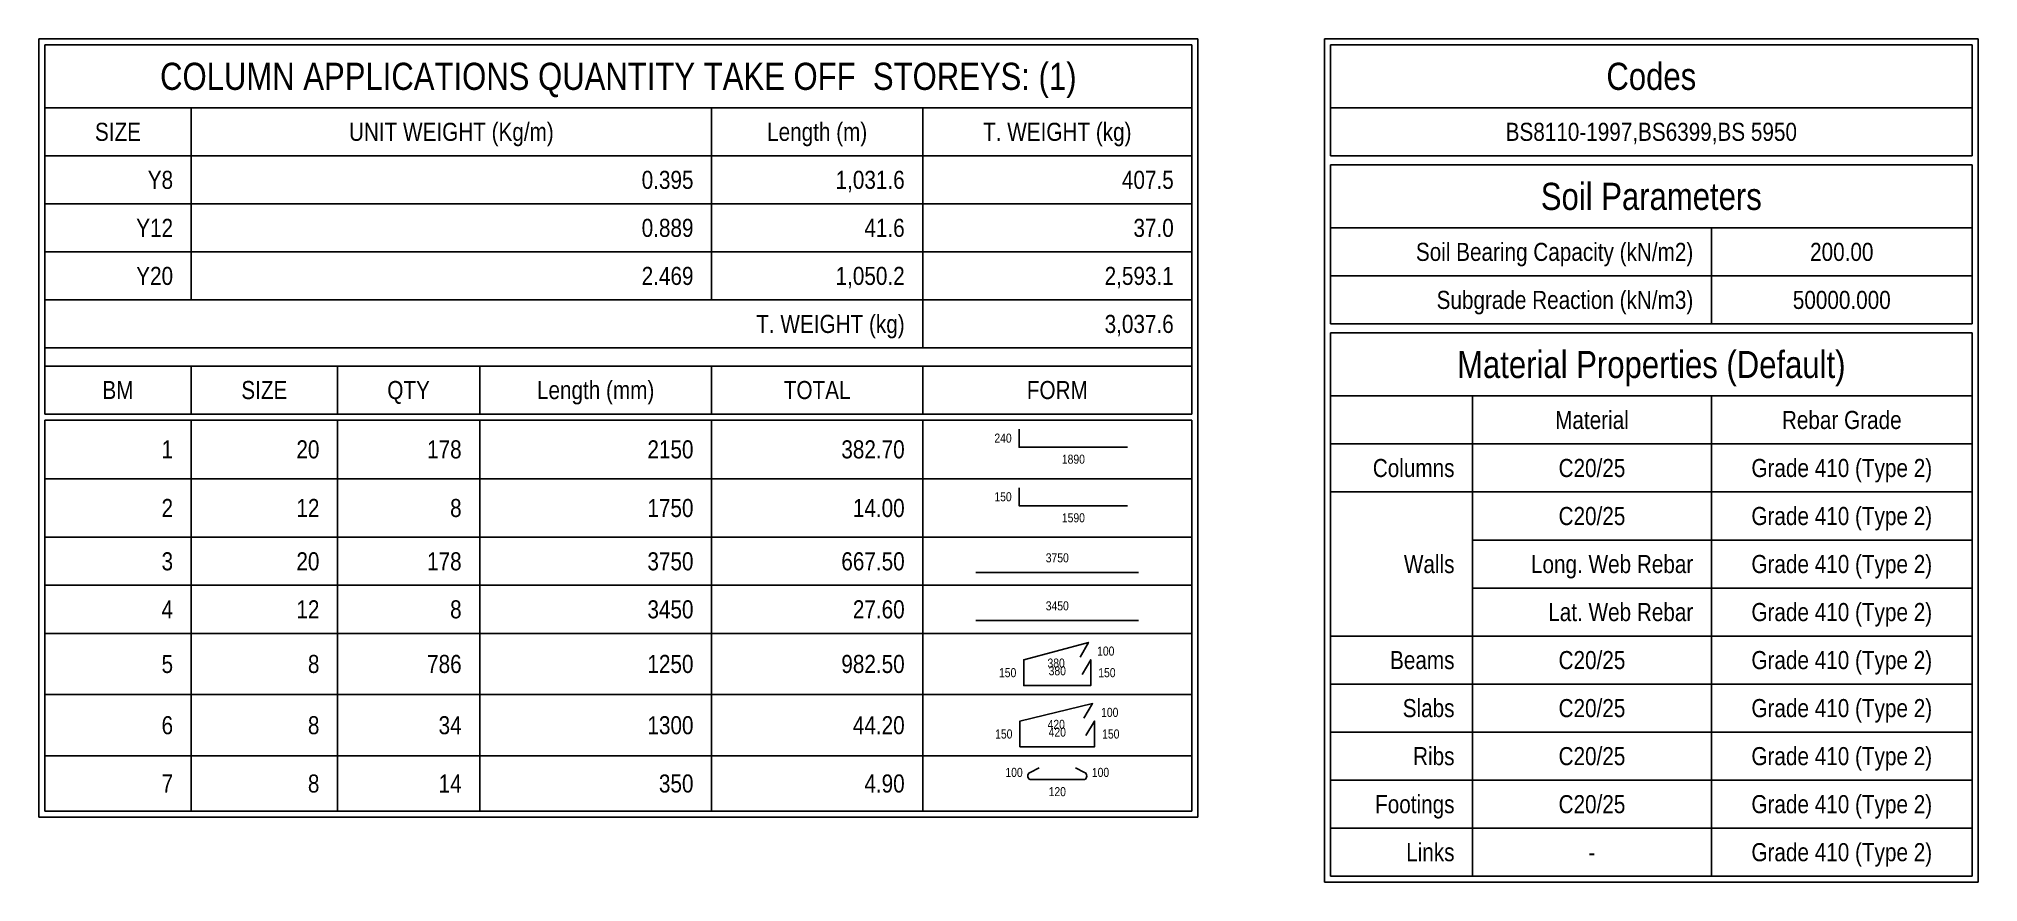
# Model space of a CAD drawing. Extents: x 0 to 206258, y -403073 to 0.
# Drawn here: x 32680 to 43408, y -63957 to -59292 of the extents above; entities that cross this region are included whole.
import ezdxf
from ezdxf.enums import TextEntityAlignment as Align

# ---------------------------------------------------------------- set-up
doc = ezdxf.new("R2010")
doc.units = 0
doc.header["$LTSCALE"] = 1000
for name, color, linetype in [('Quantity Table Header', 1, 'Continuous'), ('Quantity Table Title', 1, 'Continuous'), ('Section Small Text', 5, 'Continuous')]:
    doc.layers.add(name, color=color, linetype=linetype)
for name, color, linetype, true_color in [('Quantity Table Line', 171, 'Continuous', 0xaaaaff), ('Quantity Table Rebar Line', 112, 'Continuous', 0x00bd5e), ('Quantity Table Text', 8, 'Continuous', 0x414141)]:
    doc.layers.add(name, color=color, linetype=linetype, true_color=true_color)
doc.styles.add('Quantity Table Header', font='ARIALN.TTF', dxfattribs={"height": 100})
doc.styles.add('Quantity Table Text', font='ARIALN.TTF', dxfattribs={"height": 100})
doc.styles.add('Quantity Table Title', font='ARIALN.TTF', dxfattribs={"height": 150})
doc.styles.add('Section Small Text', font='ARIALN.TTF', dxfattribs={"height": 50})

msp = doc.modelspace()

# ---------------------------------------------------------------- texts
at = {"layer": 'Quantity Table Header', "transparency": 33554687, "style": 'Quantity Table Header'}
for s, p in [('UNIT WEIGHT (Kg/m)', (34962.523, -59806.79)), ('Length (m)', (36985.841, -59806.79)), ('T. WEIGHT (kg)', (38314.052, -59806.79)), ('SIZE', (33118.534, -59806.79)), ('BM', (33118.534, -61234.915)), ('SIZE', (33927.996, -61234.915)), ('QTY', (34726, -61234.915)), ('Length (mm)', (35760.526, -61234.915)), ('TOTAL', (36985.841, -61234.915)), ('FORM', (38314.052, -61234.915)), ('Material', (41271.517, -61400.54)), ('Rebar Grade', (42653.233, -61400.54))]:
    msp.add_text(s, height=100, dxfattribs=at).set_placement(p, align=Align.MIDDLE_CENTER)
for s, p in [('T. WEIGHT (kg)', (37469.901, -60869.29)), ('3,037.6', (38958.204, -60869.29)), ('Columns', (40511.177, -61666.165)), ('Walls', (40511.177, -62197.414)), ('Long. Web Rebar', (41831.858, -62197.414)), ('Lat. Web Rebar', (41831.858, -62463.039)), ('Beams', (40511.177, -62728.664)), ('Slabs', (40511.177, -62994.289)), ('Ribs', (40511.177, -63259.914)), ('Footings', (40511.177, -63525.539)), ('Links', (40511.177, -63791.164))]:
    msp.add_text(s, height=100, dxfattribs=at).set_placement(p, align=Align.MIDDLE_RIGHT)
at = {"layer": 'Quantity Table Text', "transparency": 33554687, "style": 'Quantity Table Text'}
for s, p in [('BS8110-1997,BS6399,BS 5950', (41599.74, -59806.79)), ('200.00', (42653.233, -60470.852)), ('50000.000', (42653.233, -60736.477)), ('C20/25', (41271.517, -61666.165)), ('Grade 410 (Type 2)', (42653.233, -61666.165)), ('C20/25', (41271.517, -61931.79)), ('Grade 410 (Type 2)', (42653.233, -61931.79)), ('Grade 410 (Type 2)', (42653.233, -62197.414)), ('Grade 410 (Type 2)', (42653.233, -62463.039)), ('C20/25', (41271.517, -62728.664)), ('Grade 410 (Type 2)', (42653.233, -62728.664)), ('C20/25', (41271.517, -62994.289)), ('Grade 410 (Type 2)', (42653.233, -62994.289)), ('C20/25', (41271.517, -63259.914)), ('Grade 410 (Type 2)', (42653.233, -63259.914)), ('C20/25', (41271.517, -63525.539)), ('Grade 410 (Type 2)', (42653.233, -63525.539)), ('-', (41271.517, -63791.164)), ('Grade 410 (Type 2)', (42653.233, -63791.164))]:
    msp.add_text(s, height=100, dxfattribs=at).set_placement(p, align=Align.MIDDLE_CENTER)
for s, p in [('Y8', (33423.265, -60072.415)), ('     0.395', (36301.781, -60072.415)), ('1,031.6', (37469.901, -60072.415)), ('407.5', (38958.204, -60072.415)), ('Y12', (33423.265, -60338.04)), ('     0.889', (36301.781, -60338.04)), ('41.6', (37469.901, -60338.04)), ('37.0', (38958.204, -60338.04)), ('Soil Bearing Capacity (kN/m2)', (41831.858, -60470.852)), ('Y20', (33423.265, -60603.665)), ('     2.469', (36301.781, -60603.665)), ('1,050.2', (37469.901, -60603.665)), ('2,593.1', (38958.204, -60603.665)), ('Subgrade Reaction (kN/m3)', (41831.858, -60736.477)), ('1', (33423.265, -61563.17)), ('20', (34232.727, -61563.17)), ('178', (35019.272, -61563.17)), ('2150', (36301.781, -61563.17)), ('382.70', (37469.901, -61563.17)), ('2', (33423.265, -61887.389)), ('12', (34232.727, -61887.389)), ('8', (35019.272, -61887.389)), ('1750', (36301.781, -61887.389)), ('14.00', (37469.901, -61887.389)), ('3', (33423.265, -62182.31)), ('20', (34232.727, -62182.31)), ('178', (35019.272, -62182.31)), ('3750', (36301.781, -62182.31)), ('667.50', (37469.901, -62182.31)), ('4', (33423.265, -62447.935)), ('12', (34232.727, -62447.935)), ('8', (35019.272, -62447.935)), ('3450', (36301.781, -62447.935)), ('27.60', (37469.901, -62447.935)), ('5', (33423.265, -62750.022)), ('8', (34232.727, -62750.022)), ('786', (35019.272, -62750.022)), ('1250', (36301.781, -62750.022)), ('982.50', (37469.901, -62750.022)), ('6', (33423.265, -63088.895)), ('8', (34232.727, -63088.895)), ('34', (35019.272, -63088.895)), ('1300', (36301.781, -63088.895)), ('44.20', (37469.901, -63088.895)), ('7', (33423.265, -63411.306)), ('8', (34232.727, -63411.306)), ('14', (35019.272, -63411.306)), ('350', (36301.781, -63411.306)), ('4.90', (37469.901, -63411.306))]:
    msp.add_text(s, height=100, dxfattribs=at).set_placement(p, align=Align.MIDDLE_RIGHT)
at = {"layer": 'Quantity Table Title', "transparency": 33554687, "style": 'Quantity Table Title'}
for s, p in [('COLUMN APPLICATIONS QUANTITY TAKE OFF  STOREYS: (1)', (35886.004, -59499.759)), ('Codes', (41599.74, -59499.759)), ('Soil Parameters', (41599.74, -60163.821)), ('Material Properties (Default)', (41599.74, -61093.508))]:
    msp.add_text(s, height=150, dxfattribs=at).set_placement(p, align=Align.MIDDLE_CENTER)
at = {"layer": 'Section Small Text', "transparency": 33554687, "style": 'Section Small Text'}
for s, p in [('240', (38061.736, -61501.06)), ('150', (38061.736, -61825.279)), ('150', (38087.313, -62798.296)), ('150', (38065.896, -63137.494)), ('100', (38122.646, -63349.9))]:
    msp.add_text(s, height=50, dxfattribs=at).set_placement(p, align=Align.MIDDLE_RIGHT)
for s, p in [('1890', (38403.142, -61592.467)), ('1590', (38403.142, -61916.685)), ('380', (38307.655, -62720.428)), ('420', (38308.259, -63059.301)), ('120', (38314.052, -63431.306))]:
    msp.add_text(s, height=50, dxfattribs=at).set_placement(p, align=Align.TOP_CENTER)
for s, p in [('3750', (38314.052, -62203.013)), ('3450', (38314.052, -62468.638)), ('380', (38314.052, -62827.89)), ('420', (38314.052, -63167.088))]:
    msp.add_text(s, height=50, dxfattribs=at).set_placement(p, align=Align.BOTTOM_CENTER)
for s, p in [('100', (38534.395, -62679.022)), ('150', (38540.792, -62798.296)), ('100', (38556.416, -63017.895)), ('150', (38562.209, -63137.494)), ('100', (38505.459, -63349.9))]:
    msp.add_text(s, height=50, dxfattribs=at).set_placement(p, align=Align.MIDDLE_LEFT)

# ---------------------------------------------------------------- linework, layer by layer
at = {"layer": 'Quantity Table Line', "transparency": 33554687}
for points in [[(32680.47, -59292.207), (39091.537, -59292.207)], [(32680.47, -59292.207), (32680.47, -63597.452)], [(39091.537, -59292.207), (39091.537, -63597.452)], [(39791.537, -59292.207), (43407.942, -59292.207)], [(39791.537, -59292.207), (39791.537, -63957.31)], [(43407.942, -59292.207), (43407.942, -63957.31)], [(32713.803, -59325.54), (39058.204, -59325.54)], [(32713.803, -59325.54), (32713.803, -59673.977)], [(39058.204, -59325.54), (39058.204, -59673.977)], [(39824.87, -59325.54), (43374.609, -59325.54)], [(39824.87, -59325.54), (39824.87, -59673.977)], [(43374.609, -59325.54), (43374.609, -59673.977)], [(32713.803, -59673.977), (39058.204, -59673.977)], [(32713.803, -59673.977), (33523.265, -59673.977)], [(32713.803, -59673.977), (32713.803, -59939.602)], [(33523.265, -59673.977), (33523.265, -59939.602)], [(33523.265, -59673.977), (36401.781, -59673.977)], [(33523.265, -59673.977), (33523.265, -59939.602)], [(36401.781, -59673.977), (36401.781, -59939.602)], [(36401.781, -59673.977), (37569.901, -59673.977)], [(36401.781, -59673.977), (36401.781, -59939.602)], [(37569.901, -59673.977), (37569.901, -59939.602)], [(37569.901, -59673.977), (39058.204, -59673.977)], [(37569.901, -59673.977), (37569.901, -59939.602)], [(39058.204, -59673.977), (39058.204, -59939.602)], [(39824.87, -59673.977), (43374.609, -59673.977)], [(39824.87, -59673.977), (43374.609, -59673.977)], [(39824.87, -59673.977), (39824.87, -59939.602)], [(43374.609, -59673.977), (43374.609, -59939.602)], [(32713.803, -59939.602), (33523.265, -59939.602)], [(32713.803, -59939.602), (33523.265, -59939.602)], [(32713.803, -59939.602), (32713.803, -60205.227)], [(33523.265, -59939.602), (36401.781, -59939.602)], [(33523.265, -59939.602), (33523.265, -60205.227)], [(33523.265, -59939.602), (36401.781, -59939.602)], [(33523.265, -59939.602), (33523.265, -60205.227)], [(36401.781, -59939.602), (37569.901, -59939.602)], [(36401.781, -59939.602), (36401.781, -60205.227)], [(36401.781, -59939.602), (37569.901, -59939.602)], [(36401.781, -59939.602), (36401.781, -60205.227)], [(37569.901, -59939.602), (39058.204, -59939.602)], [(37569.901, -59939.602), (37569.901, -60205.227)], [(37569.901, -59939.602), (39058.204, -59939.602)], [(37569.901, -59939.602), (37569.901, -60205.227)], [(39058.204, -59939.602), (39058.204, -60205.227)], [(39824.87, -59939.602), (43374.609, -59939.602)], [(39824.87, -59989.602), (43374.609, -59989.602)], [(39824.87, -59989.602), (39824.87, -60338.04)], [(43374.609, -59989.602), (43374.609, -60338.04)], [(32713.803, -60205.227), (33523.265, -60205.227)], [(32713.803, -60205.227), (33523.265, -60205.227)], [(32713.803, -60205.227), (32713.803, -60470.852)], [(33523.265, -60205.227), (36401.781, -60205.227)], [(33523.265, -60205.227), (33523.265, -60470.852)], [(33523.265, -60205.227), (36401.781, -60205.227)], [(33523.265, -60205.227), (33523.265, -60470.852)], [(36401.781, -60205.227), (37569.901, -60205.227)], [(36401.781, -60205.227), (36401.781, -60470.852)], [(36401.781, -60205.227), (37569.901, -60205.227)], [(36401.781, -60205.227), (36401.781, -60470.852)], [(37569.901, -60205.227), (39058.204, -60205.227)], [(37569.901, -60205.227), (37569.901, -60470.852)], [(37569.901, -60205.227), (39058.204, -60205.227)], [(37569.901, -60205.227), (37569.901, -60470.852)], [(39058.204, -60205.227), (39058.204, -60470.852)], [(39824.87, -60338.04), (43374.609, -60338.04)], [(39824.87, -60338.04), (41931.858, -60338.04)], [(39824.87, -60338.04), (39824.87, -60603.665)], [(41931.858, -60338.04), (41931.858, -60603.665)], [(41931.858, -60338.04), (43374.609, -60338.04)], [(41931.858, -60338.04), (41931.858, -60603.665)], [(43374.609, -60338.04), (43374.609, -60603.665)], [(32713.803, -60470.852), (33523.265, -60470.852)], [(32713.803, -60470.852), (33523.265, -60470.852)], [(32713.803, -60470.852), (32713.803, -60736.477)], [(33523.265, -60470.852), (36401.781, -60470.852)], [(33523.265, -60470.852), (33523.265, -60736.477)], [(33523.265, -60470.852), (36401.781, -60470.852)], [(33523.265, -60470.852), (33523.265, -60736.477)], [(36401.781, -60470.852), (37569.901, -60470.852)], [(36401.781, -60470.852), (36401.781, -60736.477)], [(36401.781, -60470.852), (37569.901, -60470.852)], [(36401.781, -60470.852), (36401.781, -60736.477)], [(37569.901, -60470.852), (39058.204, -60470.852)], [(37569.901, -60470.852), (37569.901, -60736.477)], [(37569.901, -60470.852), (39058.204, -60470.852)], [(37569.901, -60470.852), (37569.901, -60736.477)], [(39058.204, -60470.852), (39058.204, -60736.477)], [(39824.87, -60603.665), (41931.858, -60603.665)], [(39824.87, -60603.665), (41931.858, -60603.665)], [(39824.87, -60603.665), (39824.87, -60869.29)], [(41931.858, -60603.665), (43374.609, -60603.665)], [(41931.858, -60603.665), (41931.858, -60869.29)], [(41931.858, -60603.665), (43374.609, -60603.665)], [(41931.858, -60603.665), (41931.858, -60869.29)], [(43374.609, -60603.665), (43374.609, -60869.29)], [(32713.803, -60736.477), (33523.265, -60736.477)], [(32713.803, -60736.477), (37569.901, -60736.477)], [(32713.803, -60736.477), (32713.803, -61002.102)], [(33523.265, -60736.477), (36401.781, -60736.477)], [(36401.781, -60736.477), (37569.901, -60736.477)], [(37569.901, -60736.477), (39058.204, -60736.477)], [(37569.901, -60736.477), (37569.901, -61002.102)], [(37569.901, -60736.477), (39058.204, -60736.477)], [(37569.901, -60736.477), (37569.901, -61002.102)], [(39058.204, -60736.477), (39058.204, -61002.102)], [(39824.87, -60869.29), (41931.858, -60869.29)], [(39824.87, -60919.29), (43374.609, -60919.29)], [(39824.87, -60919.29), (39824.87, -61267.727)], [(41931.858, -60869.29), (43374.609, -60869.29)], [(43374.609, -60919.29), (43374.609, -61267.727)], [(32713.803, -61002.102), (37569.901, -61002.102)], [(32713.803, -61002.102), (39058.204, -61002.102)], [(32713.803, -61002.102), (32713.803, -61102.102)], [(37569.901, -61002.102), (39058.204, -61002.102)], [(39058.204, -61002.102), (39058.204, -61102.102)], [(32713.803, -61102.102), (39058.204, -61102.102)], [(32713.803, -61102.102), (33523.265, -61102.102)], [(32713.803, -61102.102), (32713.803, -61367.727)], [(33523.265, -61102.102), (33523.265, -61367.727)], [(33523.265, -61102.102), (34332.727, -61102.102)], [(33523.265, -61102.102), (33523.265, -61367.727)], [(34332.727, -61102.102), (34332.727, -61367.727)], [(34332.727, -61102.102), (35119.272, -61102.102)], [(34332.727, -61102.102), (34332.727, -61367.727)], [(35119.272, -61102.102), (35119.272, -61367.727)], [(35119.272, -61102.102), (36401.781, -61102.102)], [(35119.272, -61102.102), (35119.272, -61367.727)], [(36401.781, -61102.102), (36401.781, -61367.727)], [(36401.781, -61102.102), (37569.901, -61102.102)], [(36401.781, -61102.102), (36401.781, -61367.727)], [(37569.901, -61102.102), (37569.901, -61367.727)], [(37569.901, -61102.102), (39058.204, -61102.102)], [(37569.901, -61102.102), (37569.901, -61367.727)], [(39058.204, -61102.102), (39058.204, -61367.727)], [(39824.87, -61267.727), (43374.609, -61267.727)], [(39824.87, -61267.727), (40611.177, -61267.727)], [(39824.87, -61267.727), (39824.87, -61533.352)], [(40611.177, -61267.727), (40611.177, -61533.352)], [(40611.177, -61267.727), (41931.858, -61267.727)], [(40611.177, -61267.727), (40611.177, -61533.352)], [(41931.858, -61267.727), (41931.858, -61533.352)], [(41931.858, -61267.727), (43374.609, -61267.727)], [(41931.858, -61267.727), (41931.858, -61533.352)], [(43374.609, -61267.727), (43374.609, -61533.352)], [(32713.803, -61367.727), (33523.265, -61367.727)], [(32713.803, -61401.06), (33523.265, -61401.06)], [(32713.803, -61401.06), (32713.803, -61725.279)], [(33523.265, -61367.727), (34332.727, -61367.727)], [(33523.265, -61401.06), (33523.265, -61725.279)], [(33523.265, -61401.06), (34332.727, -61401.06)], [(33523.265, -61401.06), (33523.265, -61725.279)], [(34332.727, -61367.727), (35119.272, -61367.727)], [(34332.727, -61401.06), (34332.727, -61725.279)], [(34332.727, -61401.06), (35119.272, -61401.06)], [(34332.727, -61401.06), (34332.727, -61725.279)], [(35119.272, -61367.727), (36401.781, -61367.727)], [(35119.272, -61401.06), (35119.272, -61725.279)], [(35119.272, -61401.06), (36401.781, -61401.06)], [(35119.272, -61401.06), (35119.272, -61725.279)], [(36401.781, -61367.727), (37569.901, -61367.727)], [(36401.781, -61401.06), (36401.781, -61725.279)], [(36401.781, -61401.06), (37569.901, -61401.06)], [(36401.781, -61401.06), (36401.781, -61725.279)], [(37569.901, -61367.727), (39058.204, -61367.727)], [(37569.901, -61401.06), (37569.901, -61725.279)], [(37569.901, -61401.06), (39058.204, -61401.06)], [(37569.901, -61401.06), (37569.901, -61725.279)], [(39058.204, -61401.06), (39058.204, -61725.279)], [(39824.87, -61533.352), (40611.177, -61533.352)], [(39824.87, -61533.352), (40611.177, -61533.352)], [(39824.87, -61533.352), (39824.87, -61798.977)], [(40611.177, -61533.352), (41931.858, -61533.352)], [(40611.177, -61533.352), (40611.177, -61798.977)], [(40611.177, -61533.352), (41931.858, -61533.352)], [(40611.177, -61533.352), (40611.177, -61798.977)], [(41931.858, -61533.352), (43374.609, -61533.352)], [(41931.858, -61533.352), (41931.858, -61798.977)], [(41931.858, -61533.352), (43374.609, -61533.352)], [(41931.858, -61533.352), (41931.858, -61798.977)], [(43374.609, -61533.352), (43374.609, -61798.977)], [(32713.803, -61725.279), (33523.265, -61725.279)], [(32713.803, -61725.279), (33523.265, -61725.279)], [(32713.803, -61725.279), (32713.803, -62049.498)], [(33523.265, -61725.279), (34332.727, -61725.279)], [(33523.265, -61725.279), (33523.265, -62049.498)], [(33523.265, -61725.279), (34332.727, -61725.279)], [(33523.265, -61725.279), (33523.265, -62049.498)], [(34332.727, -61725.279), (35119.272, -61725.279)], [(34332.727, -61725.279), (34332.727, -62049.498)], [(34332.727, -61725.279), (35119.272, -61725.279)], [(34332.727, -61725.279), (34332.727, -62049.498)], [(35119.272, -61725.279), (36401.781, -61725.279)], [(35119.272, -61725.279), (35119.272, -62049.498)], [(35119.272, -61725.279), (36401.781, -61725.279)], [(35119.272, -61725.279), (35119.272, -62049.498)], [(36401.781, -61725.279), (37569.901, -61725.279)], [(36401.781, -61725.279), (36401.781, -62049.498)], [(36401.781, -61725.279), (37569.901, -61725.279)], [(36401.781, -61725.279), (36401.781, -62049.498)], [(37569.901, -61725.279), (39058.204, -61725.279)], [(37569.901, -61725.279), (37569.901, -62049.498)], [(37569.901, -61725.279), (39058.204, -61725.279)], [(37569.901, -61725.279), (37569.901, -62049.498)], [(39058.204, -61725.279), (39058.204, -62049.498)], [(39824.87, -61798.977), (40611.177, -61798.977)], [(39824.87, -61798.977), (40611.177, -61798.977)], [(39824.87, -61798.977), (39824.87, -62595.852)], [(40611.177, -61798.977), (41931.858, -61798.977)], [(40611.177, -61798.977), (40611.177, -62595.852)], [(40611.177, -61798.977), (41931.858, -61798.977)], [(40611.177, -61798.977), (40611.177, -62064.602)], [(41931.858, -61798.977), (43374.609, -61798.977)], [(41931.858, -61798.977), (41931.858, -62064.602)], [(41931.858, -61798.977), (43374.609, -61798.977)], [(41931.858, -61798.977), (41931.858, -62064.602)], [(43374.609, -61798.977), (43374.609, -62064.602)], [(32713.803, -62049.498), (33523.265, -62049.498)], [(32713.803, -62049.498), (33523.265, -62049.498)], [(32713.803, -62049.498), (32713.803, -62315.123)], [(33523.265, -62049.498), (34332.727, -62049.498)], [(33523.265, -62049.498), (33523.265, -62315.123)], [(33523.265, -62049.498), (34332.727, -62049.498)], [(33523.265, -62049.498), (33523.265, -62315.123)], [(34332.727, -62049.498), (35119.272, -62049.498)], [(34332.727, -62049.498), (34332.727, -62315.123)], [(34332.727, -62049.498), (35119.272, -62049.498)], [(34332.727, -62049.498), (34332.727, -62315.123)], [(35119.272, -62049.498), (36401.781, -62049.498)], [(35119.272, -62049.498), (35119.272, -62315.123)], [(35119.272, -62049.498), (36401.781, -62049.498)], [(35119.272, -62049.498), (35119.272, -62315.123)], [(36401.781, -62049.498), (37569.901, -62049.498)], [(36401.781, -62049.498), (36401.781, -62315.123)], [(36401.781, -62049.498), (37569.901, -62049.498)], [(36401.781, -62049.498), (36401.781, -62315.123)], [(37569.901, -62049.498), (39058.204, -62049.498)], [(37569.901, -62049.498), (37569.901, -62315.123)], [(37569.901, -62049.498), (39058.204, -62049.498)], [(37569.901, -62049.498), (37569.901, -62315.123)], [(39058.204, -62049.498), (39058.204, -62315.123)], [(40611.177, -62064.602), (41931.858, -62064.602)], [(40611.177, -62064.602), (41931.858, -62064.602)], [(40611.177, -62064.602), (40611.177, -62330.227)], [(41931.858, -62064.602), (43374.609, -62064.602)], [(41931.858, -62064.602), (41931.858, -62330.227)], [(41931.858, -62064.602), (43374.609, -62064.602)], [(41931.858, -62064.602), (41931.858, -62330.227)], [(43374.609, -62064.602), (43374.609, -62330.227)], [(32713.803, -62315.123), (33523.265, -62315.123)], [(32713.803, -62315.123), (33523.265, -62315.123)], [(32713.803, -62315.123), (32713.803, -62580.748)], [(33523.265, -62315.123), (34332.727, -62315.123)], [(33523.265, -62315.123), (33523.265, -62580.748)], [(33523.265, -62315.123), (34332.727, -62315.123)], [(33523.265, -62315.123), (33523.265, -62580.748)], [(34332.727, -62315.123), (35119.272, -62315.123)], [(34332.727, -62315.123), (34332.727, -62580.748)], [(34332.727, -62315.123), (35119.272, -62315.123)], [(34332.727, -62315.123), (34332.727, -62580.748)], [(35119.272, -62315.123), (36401.781, -62315.123)], [(35119.272, -62315.123), (35119.272, -62580.748)], [(35119.272, -62315.123), (36401.781, -62315.123)], [(35119.272, -62315.123), (35119.272, -62580.748)], [(36401.781, -62315.123), (37569.901, -62315.123)], [(36401.781, -62315.123), (36401.781, -62580.748)], [(36401.781, -62315.123), (37569.901, -62315.123)], [(36401.781, -62315.123), (36401.781, -62580.748)], [(37569.901, -62315.123), (39058.204, -62315.123)], [(37569.901, -62315.123), (37569.901, -62580.748)], [(37569.901, -62315.123), (39058.204, -62315.123)], [(37569.901, -62315.123), (37569.901, -62580.748)], [(39058.204, -62315.123), (39058.204, -62580.748)], [(40611.177, -62330.227), (41931.858, -62330.227)], [(40611.177, -62330.227), (41931.858, -62330.227)], [(40611.177, -62330.227), (40611.177, -62595.852)], [(41931.858, -62330.227), (43374.609, -62330.227)], [(41931.858, -62330.227), (41931.858, -62595.852)], [(41931.858, -62330.227), (43374.609, -62330.227)], [(41931.858, -62330.227), (41931.858, -62595.852)], [(43374.609, -62330.227), (43374.609, -62595.852)], [(32713.803, -62580.748), (33523.265, -62580.748)], [(32713.803, -62580.748), (33523.265, -62580.748)], [(32713.803, -62580.748), (32713.803, -62919.296)], [(33523.265, -62580.748), (34332.727, -62580.748)], [(33523.265, -62580.748), (33523.265, -62919.296)], [(33523.265, -62580.748), (34332.727, -62580.748)], [(33523.265, -62580.748), (33523.265, -62919.296)], [(34332.727, -62580.748), (35119.272, -62580.748)], [(34332.727, -62580.748), (34332.727, -62919.296)], [(34332.727, -62580.748), (35119.272, -62580.748)], [(34332.727, -62580.748), (34332.727, -62919.296)], [(35119.272, -62580.748), (36401.781, -62580.748)], [(35119.272, -62580.748), (35119.272, -62919.296)], [(35119.272, -62580.748), (36401.781, -62580.748)], [(35119.272, -62580.748), (35119.272, -62919.296)], [(36401.781, -62580.748), (37569.901, -62580.748)], [(36401.781, -62580.748), (36401.781, -62919.296)], [(36401.781, -62580.748), (37569.901, -62580.748)], [(36401.781, -62580.748), (36401.781, -62919.296)], [(37569.901, -62580.748), (39058.204, -62580.748)], [(37569.901, -62580.748), (37569.901, -62919.296)], [(37569.901, -62580.748), (39058.204, -62580.748)], [(37569.901, -62580.748), (37569.901, -62919.296)], [(39058.204, -62580.748), (39058.204, -62919.296)], [(39824.87, -62595.852), (40611.177, -62595.852)], [(39824.87, -62595.852), (40611.177, -62595.852)], [(39824.87, -62595.852), (39824.87, -62861.477)], [(40611.177, -62595.852), (41931.858, -62595.852)], [(40611.177, -62595.852), (40611.177, -62861.477)], [(40611.177, -62595.852), (41931.858, -62595.852)], [(40611.177, -62595.852), (40611.177, -62861.477)], [(41931.858, -62595.852), (43374.609, -62595.852)], [(41931.858, -62595.852), (41931.858, -62861.477)], [(41931.858, -62595.852), (43374.609, -62595.852)], [(41931.858, -62595.852), (41931.858, -62861.477)], [(43374.609, -62595.852), (43374.609, -62861.477)], [(39824.87, -62861.477), (40611.177, -62861.477)], [(39824.87, -62861.477), (40611.177, -62861.477)], [(39824.87, -62861.477), (39824.87, -63127.102)], [(40611.177, -62861.477), (41931.858, -62861.477)], [(40611.177, -62861.477), (40611.177, -63127.102)], [(40611.177, -62861.477), (41931.858, -62861.477)], [(40611.177, -62861.477), (40611.177, -63127.102)], [(41931.858, -62861.477), (43374.609, -62861.477)], [(41931.858, -62861.477), (41931.858, -63127.102)], [(41931.858, -62861.477), (43374.609, -62861.477)], [(41931.858, -62861.477), (41931.858, -63127.102)], [(43374.609, -62861.477), (43374.609, -63127.102)], [(32713.803, -62919.296), (33523.265, -62919.296)], [(32713.803, -62919.296), (33523.265, -62919.296)], [(32713.803, -62919.296), (32713.803, -63258.494)], [(33523.265, -62919.296), (34332.727, -62919.296)], [(33523.265, -62919.296), (33523.265, -63258.494)], [(33523.265, -62919.296), (34332.727, -62919.296)], [(33523.265, -62919.296), (33523.265, -63258.494)], [(34332.727, -62919.296), (35119.272, -62919.296)], [(34332.727, -62919.296), (34332.727, -63258.494)], [(34332.727, -62919.296), (35119.272, -62919.296)], [(34332.727, -62919.296), (34332.727, -63258.494)], [(35119.272, -62919.296), (36401.781, -62919.296)], [(35119.272, -62919.296), (35119.272, -63258.494)], [(35119.272, -62919.296), (36401.781, -62919.296)], [(35119.272, -62919.296), (35119.272, -63258.494)], [(36401.781, -62919.296), (37569.901, -62919.296)], [(36401.781, -62919.296), (36401.781, -63258.494)], [(36401.781, -62919.296), (37569.901, -62919.296)], [(36401.781, -62919.296), (36401.781, -63258.494)], [(37569.901, -62919.296), (39058.204, -62919.296)], [(37569.901, -62919.296), (37569.901, -63258.494)], [(37569.901, -62919.296), (39058.204, -62919.296)], [(37569.901, -62919.296), (37569.901, -63258.494)], [(39058.204, -62919.296), (39058.204, -63258.494)], [(39824.87, -63127.102), (40611.177, -63127.102)], [(39824.87, -63127.102), (40611.177, -63127.102)], [(39824.87, -63127.102), (39824.87, -63392.727)], [(40611.177, -63127.102), (41931.858, -63127.102)], [(40611.177, -63127.102), (40611.177, -63392.727)], [(40611.177, -63127.102), (41931.858, -63127.102)], [(40611.177, -63127.102), (40611.177, -63392.727)], [(41931.858, -63127.102), (43374.609, -63127.102)], [(41931.858, -63127.102), (41931.858, -63392.727)], [(41931.858, -63127.102), (43374.609, -63127.102)], [(41931.858, -63127.102), (41931.858, -63392.727)], [(43374.609, -63127.102), (43374.609, -63392.727)], [(32713.803, -63258.494), (33523.265, -63258.494)], [(32713.803, -63258.494), (33523.265, -63258.494)], [(32713.803, -63258.494), (32713.803, -63564.119)], [(33523.265, -63258.494), (34332.727, -63258.494)], [(33523.265, -63258.494), (33523.265, -63564.119)], [(33523.265, -63258.494), (34332.727, -63258.494)], [(33523.265, -63258.494), (33523.265, -63564.119)], [(34332.727, -63258.494), (35119.272, -63258.494)], [(34332.727, -63258.494), (34332.727, -63564.119)], [(34332.727, -63258.494), (35119.272, -63258.494)], [(34332.727, -63258.494), (34332.727, -63564.119)], [(35119.272, -63258.494), (36401.781, -63258.494)], [(35119.272, -63258.494), (35119.272, -63564.119)], [(35119.272, -63258.494), (36401.781, -63258.494)], [(35119.272, -63258.494), (35119.272, -63564.119)], [(36401.781, -63258.494), (37569.901, -63258.494)], [(36401.781, -63258.494), (36401.781, -63564.119)], [(36401.781, -63258.494), (37569.901, -63258.494)], [(36401.781, -63258.494), (36401.781, -63564.119)], [(37569.901, -63258.494), (39058.204, -63258.494)], [(37569.901, -63258.494), (37569.901, -63564.119)], [(37569.901, -63258.494), (39058.204, -63258.494)], [(37569.901, -63258.494), (37569.901, -63564.119)], [(39058.204, -63258.494), (39058.204, -63564.119)], [(39824.87, -63392.727), (40611.177, -63392.727)], [(39824.87, -63392.727), (40611.177, -63392.727)], [(39824.87, -63392.727), (39824.87, -63658.352)], [(40611.177, -63392.727), (41931.858, -63392.727)], [(40611.177, -63392.727), (40611.177, -63658.352)], [(40611.177, -63392.727), (41931.858, -63392.727)], [(40611.177, -63392.727), (40611.177, -63658.352)], [(41931.858, -63392.727), (43374.609, -63392.727)], [(41931.858, -63392.727), (41931.858, -63658.352)], [(41931.858, -63392.727), (43374.609, -63392.727)], [(41931.858, -63392.727), (41931.858, -63658.352)], [(43374.609, -63392.727), (43374.609, -63658.352)], [(32680.47, -63597.452), (39091.537, -63597.452)], [(32713.803, -63564.119), (33523.265, -63564.119)], [(33523.265, -63564.119), (34332.727, -63564.119)], [(34332.727, -63564.119), (35119.272, -63564.119)], [(35119.272, -63564.119), (36401.781, -63564.119)], [(36401.781, -63564.119), (37569.901, -63564.119)], [(37569.901, -63564.119), (39058.204, -63564.119)], [(39824.87, -63658.352), (40611.177, -63658.352)], [(39824.87, -63658.352), (40611.177, -63658.352)], [(39824.87, -63658.352), (39824.87, -63923.977)], [(40611.177, -63658.352), (41931.858, -63658.352)], [(40611.177, -63658.352), (40611.177, -63923.977)], [(40611.177, -63658.352), (41931.858, -63658.352)], [(40611.177, -63658.352), (40611.177, -63923.977)], [(41931.858, -63658.352), (43374.609, -63658.352)], [(41931.858, -63658.352), (41931.858, -63923.977)], [(41931.858, -63658.352), (43374.609, -63658.352)], [(41931.858, -63658.352), (41931.858, -63923.977)], [(43374.609, -63658.352), (43374.609, -63923.977)], [(39824.87, -63923.977), (40611.177, -63923.977)], [(40611.177, -63923.977), (41931.858, -63923.977)], [(41931.858, -63923.977), (43374.609, -63923.977)], [(39791.537, -63957.31), (43407.942, -63957.31)]]:
    msp.add_lwpolyline(points, dxfattribs=at)
at = {"layer": 'Quantity Table Rebar Line', "transparency": 33554687}
for points in [[(38103.142, -61451.06), (38103.142, -61551.06), (38703.142, -61551.06)], [(38103.142, -61775.279), (38103.142, -61875.279), (38703.142, -61875.279)], [(37864.052, -62244.42), (38764.052, -62244.42)], [(37864.052, -62510.045), (38764.052, -62510.045)], [(38439.739, -62712.219), (38486.591, -62630.748), (38128.719, -62727.296), (38128.719, -62869.296), (38499.386, -62869.296), (38499.386, -62727.296), (38452.534, -62808.767)], [(38460.244, -63049.511), (38509.216, -62969.296), (38107.302, -63066.494), (38107.302, -63208.494), (38520.802, -63208.494), (38520.802, -63066.494), (38471.83, -63146.709)]]:
    msp.add_lwpolyline(points, dxfattribs=at)
msp.add_lwpolyline([(38214.052, -63324.9), (38164.052, -63349.9, 0.668178638), (38164.052, -63389.9), (38164.052, -63389.9), (38464.052, -63389.9), (38464.052, -63389.9, 0.668178638), (38464.052, -63349.9), (38414.052, -63324.9)], format="xyb", dxfattribs=at)

msp.set_redraw_order([(e.dxf.handle, doc.entitydb.next_handle()) for e in msp.query("TEXT MTEXT ATTDEF DIMENSION ARC_DIMENSION")])  # texts and dimensions are drawn at this point

doc.saveas('drawing.dxf')
